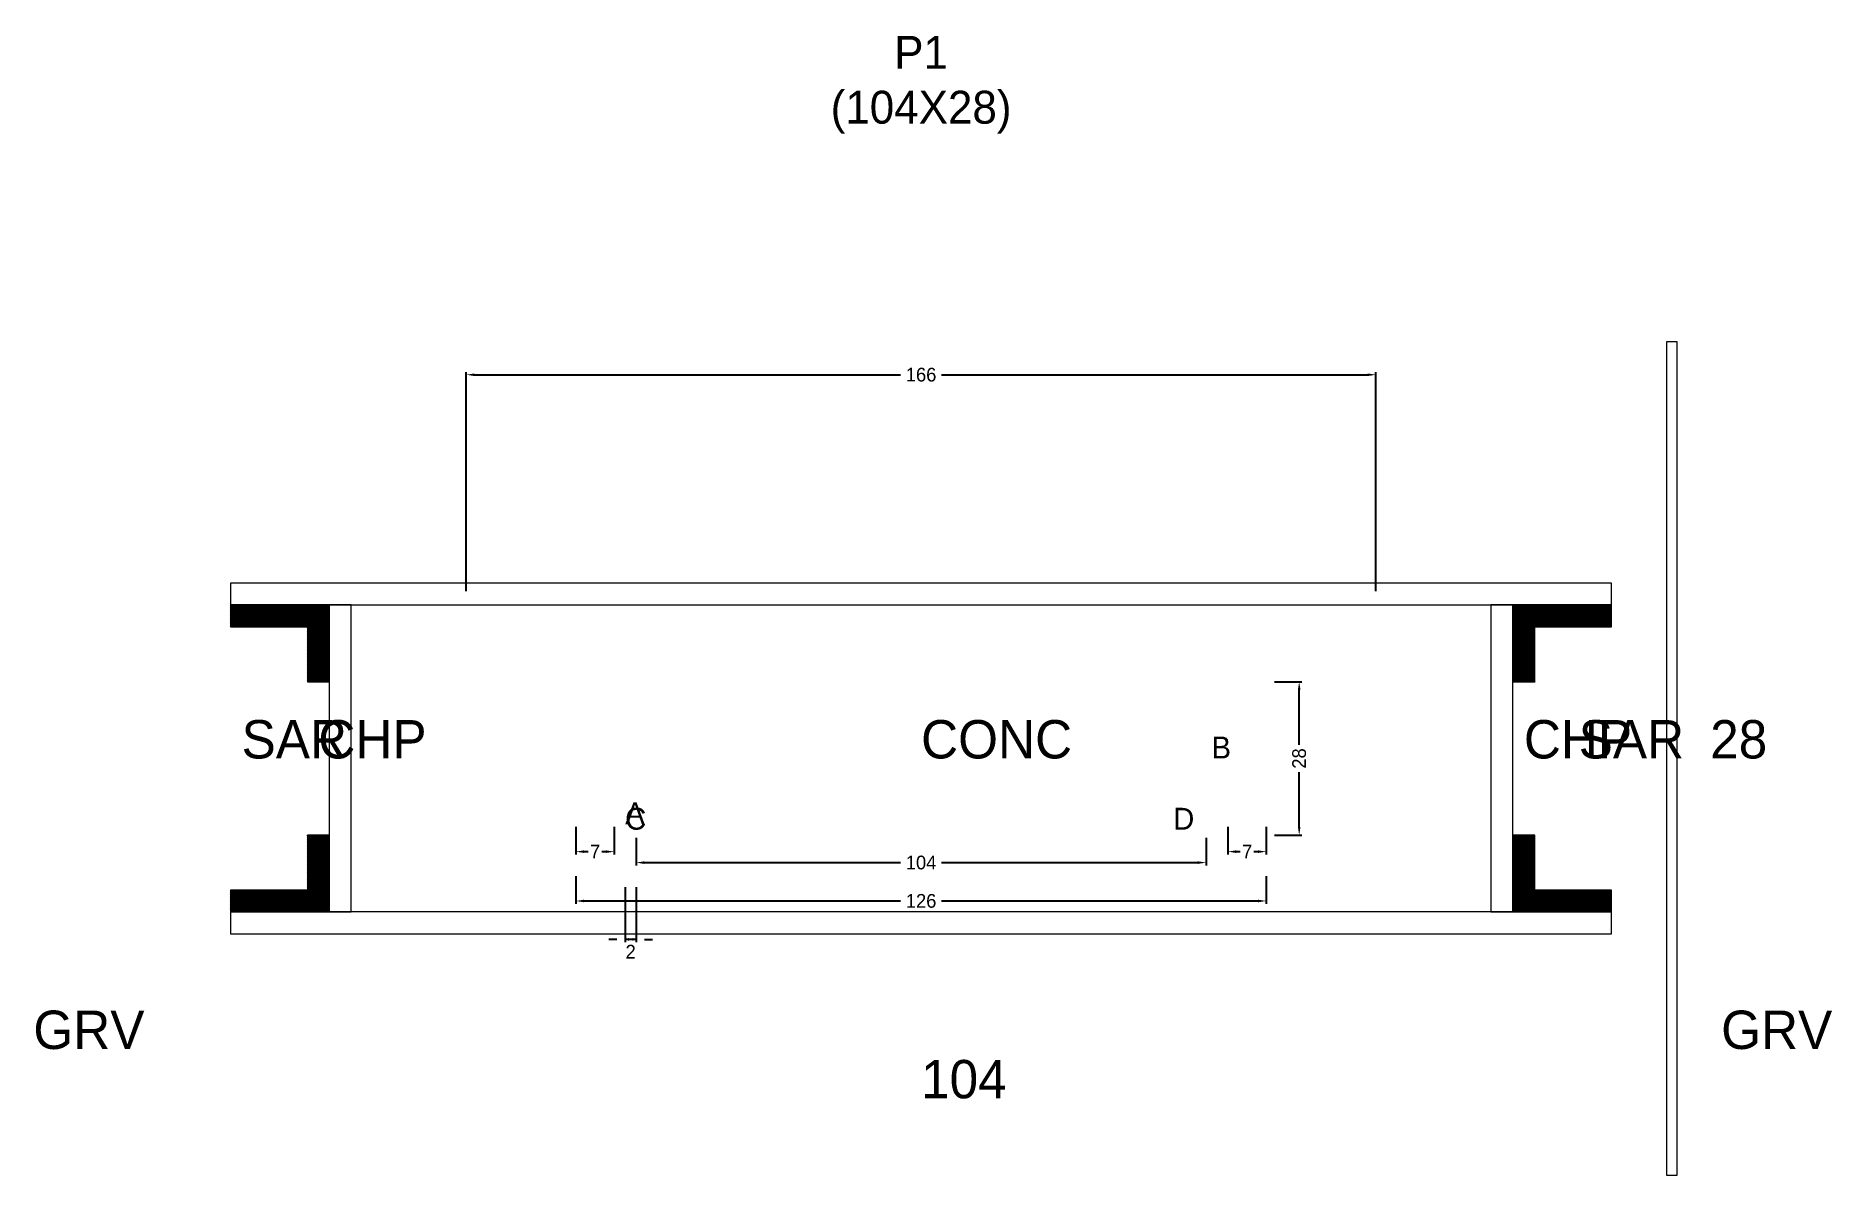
# Model space of a CAD drawing. Header units: centimetres. Extents: x -10500 to 4081, y -386 to 295.
# Drawn here: x -161.5 to 166.2, y 64 to 271.8 of the extents above; entities that cross this region are included whole.
import ezdxf

# ---------------------------------------------------------------- set-up
doc = ezdxf.new("R2010")
doc.units = ezdxf.units.CM
for name, color, linetype in [('COTA', 241, 'Continuous'), ('Hachura', 251, 'Continuous'), ('NOMENCLATURA', 7, 'Continuous'), ('SARRAFO', 251, 'Continuous'), ('Texto Seção', 7, 'Continuous')]:
    doc.layers.add(name, color=color, linetype=linetype)
doc.dimstyles.new('cotax2', dxfattribs={"dimtxt": 2.5, "dimasz": 1.5, "dimexe": 0.5, "dimexo": 0.5, "dimgap": 0.5, "dimtad": 1, "dimcen": 2.5, "dimazin": 3, "dimtfac": 1, "dimtmove": 0, "dimatfit": 3})

msp = doc.modelspace()

# ---------------------------------------------------------------- texts
at = {"layer": 'NOMENCLATURA'}
for s, p in [('B', (53, 140)), ('A', (-54, 128)), ('C', (-54, 127)), ('D', (46, 127))]:
    msp.add_text(s, height=4, dxfattribs=at).set_placement(p)
at = {"layer": 'NOMENCLATURA', "insert": (0, 254), "char_height": 6, "attachment_point": 8}
msp.add_mtext('P1\\P(104X28)', dxfattribs=at)
at = {"layer": 'Texto Seção'}
for s, p in [('SAR', (-124, 140)), ('CHP', (-110, 140)), ('CONC', (0, 140)), ('CHP', (110, 140)), ('SAR', (120, 140)), ('28', (144, 140)), ('GRV', (-162, 87)), ('GRV', (146, 87)), ('104', (0, 78))]:
    msp.add_text(s, height=7, dxfattribs=at).set_placement(p)

# ---------------------------------------------------------------- blocks, each defined once
blk = doc.blocks.new('_CLOSEDFILLED')
at = {"color": 0, "linetype": 'BYBLOCK'}
blk.add_solid([(-1, 0.16), (0, 0), (-1, -0.16)], dxfattribs=at)
blk = doc.blocks.new('*D14')
for p, q in [((-63, 118.5), (-63, 113.5)), ((63, 118.5), (63, 113.5)), ((-61.5, 114), (-3.75, 114)), ((3.75, 114), (61.5, 114))]:
    blk.add_line(p, q)
at = {"layer": 'Defpoints'}
for p in [(-63, 119), (63, 119), (-63, 114)]:
    blk.add_point(p, dxfattribs=at)
at = {"layer": 'COTA', "xscale": 1.5, "yscale": 1.5, "rotation": 180}
blk.add_blockref('_CLOSEDFILLED', (-63, 114), dxfattribs=at)
at = {"layer": 'COTA', "xscale": 1.5, "yscale": 1.5}
blk.add_blockref('_CLOSEDFILLED', (63, 114), dxfattribs=at)
at = {"layer": 'COTA', "insert": (0, 114), "char_height": 2.5, "attachment_point": 5}
blk.add_mtext('126', dxfattribs=at)
blk = doc.blocks.new('*D15')
for p, q in [((-52, 125.5), (-52, 120.5)), ((52, 125.5), (52, 120.5)), ((-50.5, 121), (-3.75, 121)), ((3.75, 121), (50.5, 121))]:
    blk.add_line(p, q)
at = {"layer": 'Defpoints'}
for p in [(-52, 126), (52, 126), (-52, 121)]:
    blk.add_point(p, dxfattribs=at)
at = {"layer": 'COTA', "xscale": 1.5, "yscale": 1.5, "rotation": 180}
blk.add_blockref('_CLOSEDFILLED', (-52, 121), dxfattribs=at)
at = {"layer": 'COTA', "xscale": 1.5, "yscale": 1.5}
blk.add_blockref('_CLOSEDFILLED', (52, 121), dxfattribs=at)
at = {"layer": 'COTA', "insert": (0, 121), "char_height": 2.5, "attachment_point": 5}
blk.add_mtext('104', dxfattribs=at)
blk = doc.blocks.new('*D16')
for p, q in [((64.5, 154), (69.5, 154)), ((69, 142.5), (69, 152.5)), ((69, 127.5), (69, 137.5)), ((64.5, 126), (69.5, 126))]:
    blk.add_line(p, q)
at = {"layer": 'Defpoints'}
for p in [(64, 154), (64, 126), (69, 126)]:
    blk.add_point(p, dxfattribs=at)
at = {"layer": 'COTA', "xscale": 1.5, "yscale": 1.5}
for p, rotation in [((69, 154), 90), ((69, 126), 270)]:
    blk.add_blockref('_CLOSEDFILLED', p, dxfattribs=dict(at, rotation=rotation))
at = {"layer": 'COTA', "insert": (69, 140), "char_height": 2.5, "attachment_point": 5, "rotation": 90}
blk.add_mtext('28', dxfattribs=at)
blk = doc.blocks.new('*D17')
for p, q in [((-63, 127.5), (-63, 122.5)), ((-56, 127.5), (-56, 122.5)), ((-61.5, 123), (-60.75, 123)), ((-58.25, 123), (-57.5, 123))]:
    blk.add_line(p, q)
at = {"layer": 'Defpoints'}
for p in [(-63, 128), (-56, 128), (-63, 123)]:
    blk.add_point(p, dxfattribs=at)
at = {"layer": 'COTA', "xscale": 1.5, "yscale": 1.5, "rotation": 180}
blk.add_blockref('_CLOSEDFILLED', (-63, 123), dxfattribs=at)
at = {"layer": 'COTA', "xscale": 1.5, "yscale": 1.5}
blk.add_blockref('_CLOSEDFILLED', (-56, 123), dxfattribs=at)
at = {"layer": 'COTA', "insert": (-59.5, 123), "char_height": 2.5, "attachment_point": 5}
blk.add_mtext('7', dxfattribs=at)
blk = doc.blocks.new('*D18')
for p, q in [((56, 127.5), (56, 122.5)), ((63, 127.5), (63, 122.5)), ((57.5, 123), (58.25, 123)), ((60.75, 123), (61.5, 123))]:
    blk.add_line(p, q)
at = {"layer": 'Defpoints'}
for p in [(56, 128), (63, 128), (56, 123)]:
    blk.add_point(p, dxfattribs=at)
at = {"layer": 'COTA', "xscale": 1.5, "yscale": 1.5, "rotation": 180}
blk.add_blockref('_CLOSEDFILLED', (56, 123), dxfattribs=at)
at = {"layer": 'COTA', "xscale": 1.5, "yscale": 1.5}
blk.add_blockref('_CLOSEDFILLED', (63, 123), dxfattribs=at)
at = {"layer": 'COTA', "insert": (59.5, 123), "char_height": 2.5, "attachment_point": 5}
blk.add_mtext('7', dxfattribs=at)
blk = doc.blocks.new('*D19')
for p, q in [((-83, 170.5), (-83, 210.5)), ((-81.5, 210), (-3.75, 210)), ((3.75, 210), (81.5, 210)), ((83, 170.5), (83, 210.5))]:
    blk.add_line(p, q)
at = {"layer": 'Defpoints'}
for p in [(-83, 210), (-83, 170), (83, 170)]:
    blk.add_point(p, dxfattribs=at)
at = {"layer": 'COTA', "xscale": 1.5, "yscale": 1.5, "rotation": 180}
blk.add_blockref('_CLOSEDFILLED', (-83, 210), dxfattribs=at)
at = {"layer": 'COTA', "xscale": 1.5, "yscale": 1.5}
blk.add_blockref('_CLOSEDFILLED', (83, 210), dxfattribs=at)
at = {"layer": 'COTA', "insert": (0, 210), "char_height": 2.5, "attachment_point": 5}
blk.add_mtext('166', dxfattribs=at)

# ---------------------------------------------------------------- dimensions: what is measured, and where the dimension line sits
at = {"layer": 'COTA'}
for base, p1, p2, picture, middle in [((-83, 210), (-83, 170), (83, 170), '*D19', (0, 210)), ((-63, 123), (-63, 128), (-56, 128), '*D17', (-59.5, 123)), ((56, 123), (56, 128), (63, 128), '*D18', (59.5, 123)), ((-52, 121), (-52, 126), (52, 126), '*D15', (0, 121)), ((-63, 114), (-63, 119), (63, 119), '*D14', (0, 114))]:
    dim = msp.add_linear_dim(base=base, p1=p1, p2=p2, dimstyle='cotax2', dxfattribs=at)
    dim.commit()
    dim.dimension.update_dxf_attribs({"geometry": picture, "text_midpoint": middle})
dim = msp.add_linear_dim(base=(69, 126), p1=(64, 126), p2=(64, 154), angle=90, dimstyle='cotax2', dxfattribs=at)
dim.commit()
dim.dimension.update_dxf_attribs({"geometry": '*D16', "text_midpoint": (69, 140)})
msp.add_linear_dim(base=(-52, 107), p1=(-52, 117), p2=(-54, 117), dimstyle='cotax2', dxfattribs=at).render()

# ---------------------------------------------------------------- hatches: boundary and pattern name
at = {"layer": 'SARRAFO'}
h = msp.add_hatch(dxfattribs=at)
h.set_pattern_fill('SOLID', scale=2)
h.paths.add_polyline_path([(-126, 164), (-112, 164), (-112, 168), (-126, 168)])
h = msp.add_hatch(dxfattribs=at)
h.set_pattern_fill('SOLID', scale=2)
h.paths.add_polyline_path([(-112, 154), (-108, 154), (-108, 168), (-112, 168)])
h = msp.add_hatch(dxfattribs=at)
h.set_pattern_fill('SOLID', scale=2)
h.paths.add_polyline_path([(108, 154), (112, 154), (112, 168), (108, 168)])
h = msp.add_hatch(dxfattribs=at)
h.set_pattern_fill('SOLID', scale=2)
h.paths.add_polyline_path([(112, 164), (126, 164), (126, 168), (112, 168)])
h = msp.add_hatch(dxfattribs=at)
h.set_pattern_fill('SOLID', scale=2)
h.paths.add_polyline_path([(-112, 112), (-108, 112), (-108, 126), (-112, 126)])
h = msp.add_hatch(dxfattribs=at)
h.set_pattern_fill('SOLID', scale=2)
h.paths.add_polyline_path([(108, 112), (112, 112), (112, 126), (108, 126)])
h = msp.add_hatch(dxfattribs=at)
h.set_pattern_fill('SOLID', scale=2)
h.paths.add_polyline_path([(-126, 112), (-112, 112), (-112, 116), (-126, 116)])
h = msp.add_hatch(dxfattribs=at)
h.set_pattern_fill('SOLID', scale=2)
h.paths.add_polyline_path([(112, 112), (126, 112), (126, 116), (112, 116)])

# ---------------------------------------------------------------- linework, layer by layer
at = {"layer": 'Hachura', "lineweight": 13}
msp.add_lwpolyline([(136, 64), (138, 64), (138, 216), (136, 216)], close=True, dxfattribs=at)
at = {"layer": 'Hachura', "lineweight": 18}
for points in [[(-126, 168), (126, 168), (126, 172), (-126, 172)], [(-108, 112), (-104, 112), (-104, 168), (-108, 168)], [(104, 112), (108, 112), (108, 168), (104, 168)], [(-126, 108), (126, 108), (126, 112), (-126, 112)]]:
    msp.add_lwpolyline(points, close=True, dxfattribs=at)
at = {"layer": 'SARRAFO', "lineweight": 13}
for points in [[(-126, 164), (-112, 164), (-112, 168), (-126, 168)], [(-112, 154), (-108, 154), (-108, 168), (-112, 168)], [(108, 154), (112, 154), (112, 168), (108, 168)], [(112, 164), (126, 164), (126, 168), (112, 168)], [(-112, 112), (-108, 112), (-108, 126), (-112, 126)], [(108, 112), (112, 112), (112, 126), (108, 126)], [(-126, 112), (-112, 112), (-112, 116), (-126, 116)], [(112, 112), (126, 112), (126, 116), (112, 116)]]:
    msp.add_lwpolyline(points, close=True, dxfattribs=at)

msp.set_redraw_order([(e.dxf.handle, doc.entitydb.next_handle()) for e in msp.query("TEXT MTEXT ATTDEF DIMENSION ARC_DIMENSION")])  # texts and dimensions are drawn at this point

doc.saveas('drawing.dxf')
